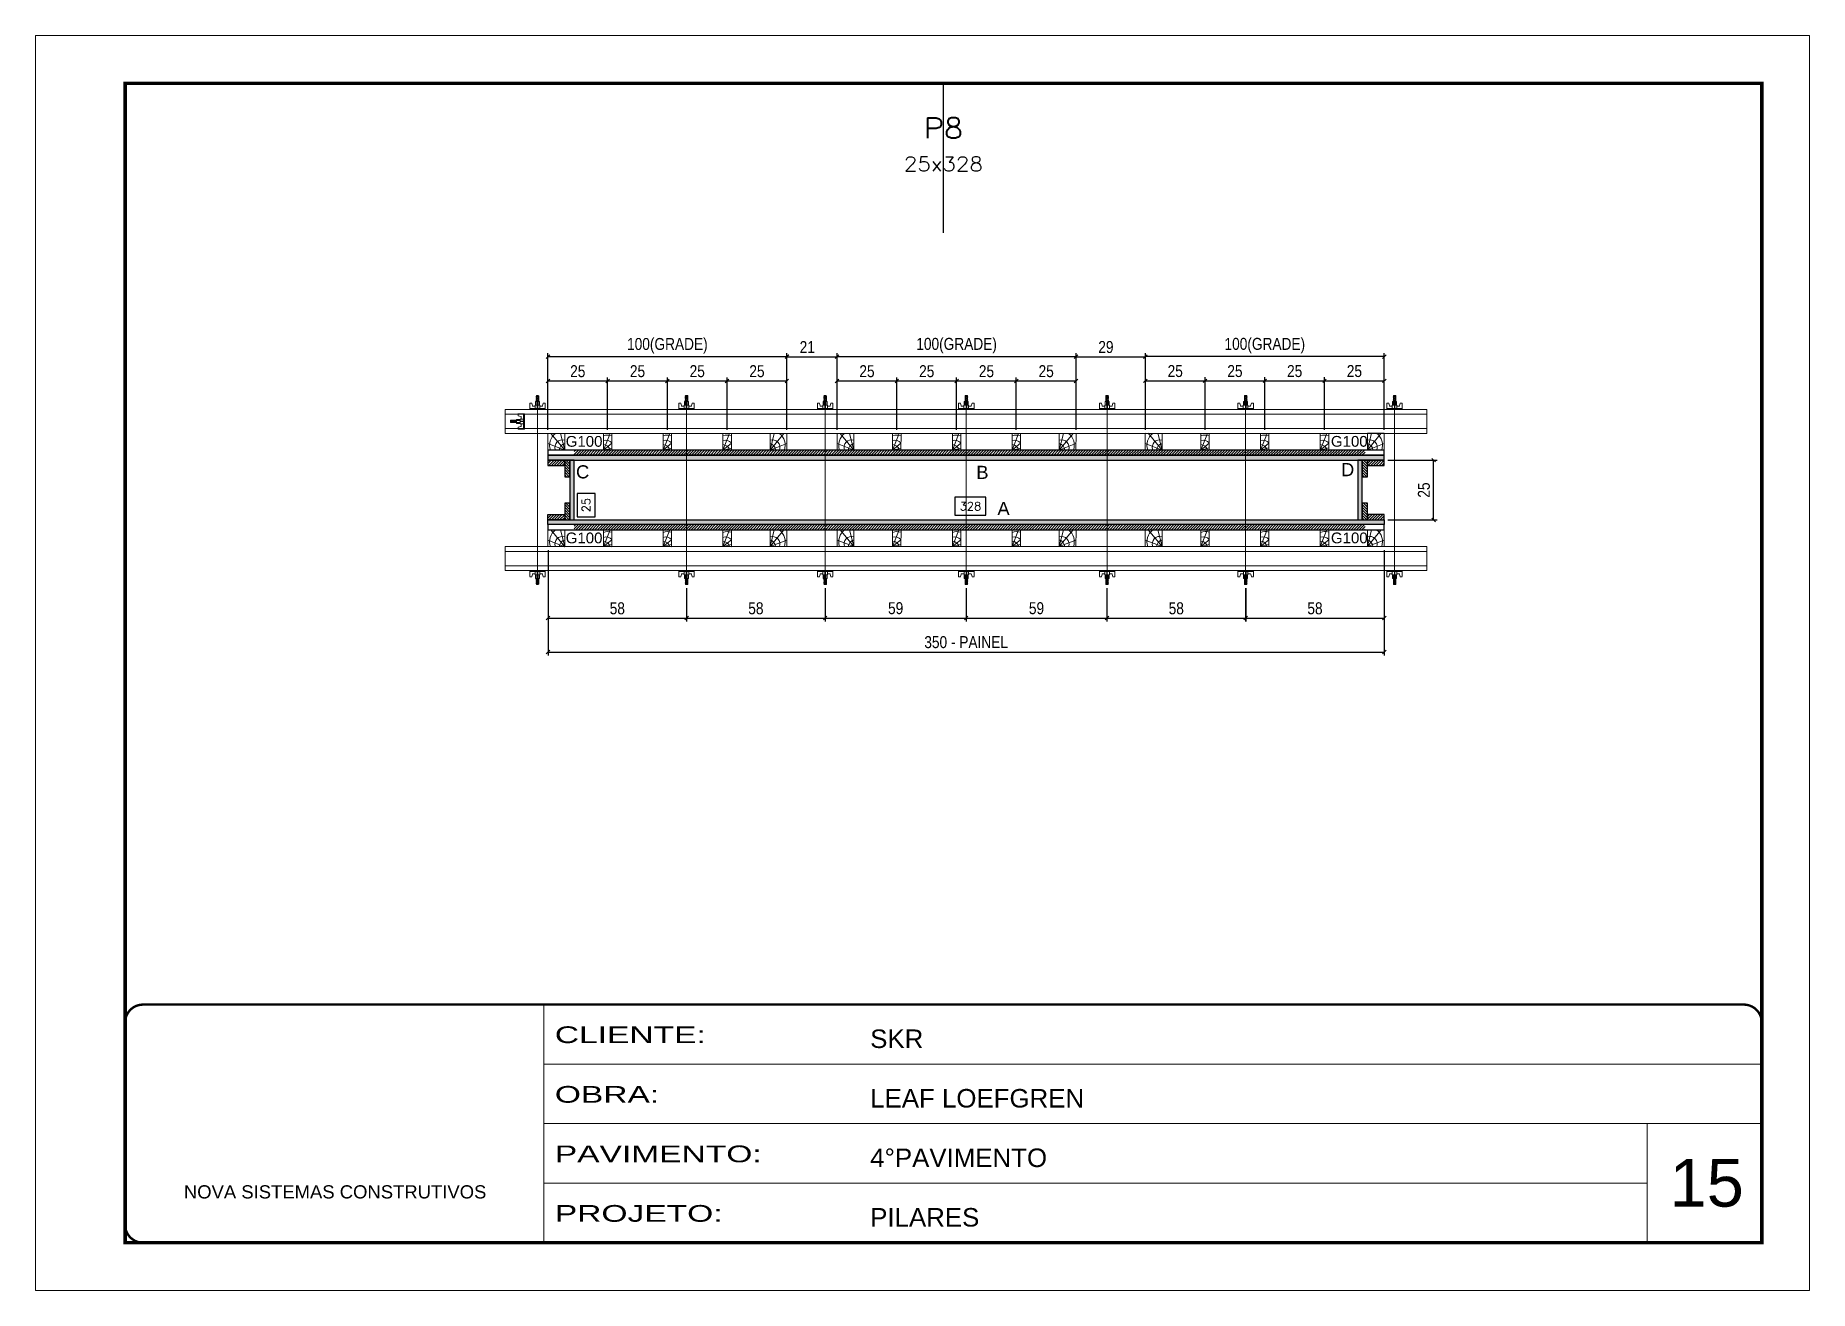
# Model space of a CAD drawing. Extents: x 14400 to 27878, y -21631 to 6985.
# Drawn here: x 17597 to 19082, y 2489 to 3539 of the extents above; entities that cross this region are included whole.
import ezdxf
from ezdxf.enums import TextEntityAlignment as Align

# ---------------------------------------------------------------- set-up
doc = ezdxf.new("R2010")
doc.units = 0
for name, pattern in [('CONTINUO', [0]), ('DASHED', [0.75, 0.5, -0.25]), ('HIDDEN', [0.375, 0.25, -0.125])]:
    doc.linetypes.add(name, pattern=pattern)
for name, color, linetype, lineweight in [('CARIMBO', 255, 'Continuous', 9), ('Folhas', 255, 'Continuous', 9), ('Hachura', 251, 'Continuous', 9), ('Madeira', 126, 'Continuous', 18), ('Perfil Metálico', 224, 'Continuous', 18), ('SARRAFO DE PRESSAO', 251, 'DASHED', 9), ('Texto Seção', 7, 'Continuous', 15)]:
    doc.layers.add(name, color=color, linetype=linetype, lineweight=lineweight)
for name, color, linetype in [('CHAPA', 1, 'Continuous'), ('COTA', 241, 'Continuous'), ('SARRAFO', 251, 'Continuous'), ('Texto de Titulo', 7, 'Continuous'), ('Texto Qtd Sarr', 242, 'Continuous'), ('TEXTO_GERAL', 7, 'Continuous')]:
    doc.layers.add(name, color=color, linetype=linetype)
doc.styles.add('ARIAL', font='arial.ttf')
doc.styles.add('COTA TECNICA 2X', font='techl___.ttf', dxfattribs={"height": 10})
doc.styles.add('ROMANS', font='romans.shx')
doc.styles.add('SANSSERIF', font='sas_____.pfb')
doc.styles.add('Tecnologia', font='')
doc.styles.get('Tecnologia').set_extended_font_data('Forgotten Futurist')
doc.dimstyles.new('SECAO PILAR', dxfattribs={"dimtxt": 10, "dimasz": 3, "dimexe": 3, "dimexo": 3, "dimgap": 3, "dimtad": 1, "dimdec": 1, "dimlfac": 0.5, "dimzin": 12, "dimdsep": 46, "dimtxsty": 'COTA TECNICA 2X', "dimblk1": 'OBLIQUE', "dimblk2": 'OBLIQUE', "dimsah": 1, "dimcen": 0.9, "dimclrd": 256, "dimclre": 256, "dimclrt": 256, "dimadec": 1, "dimazin": 3, "dimtfac": 1, "dimtdec": 1, "dimtmove": 0, "dimatfit": 3, "dimfxl": 1, "dimtolj": 1, "dimtzin": 12, "dimarcsym": 0})
doc.dimstyles.new('SECÇÃO 2', dxfattribs={"dimtxt": 7, "dimasz": 6, "dimexe": 0.18, "dimexo": 2, "dimgap": -4, "dimtad": 3, "dimdec": 1, "dimlfac": 0.5, "dimzin": 12, "dimdsep": 46, "dimtxsty": 'ROMANS', "dimblk": 'ARCHTICK', "dimcen": 0.09, "dimse1": 1, "dimse2": 1, "dimsd1": 1, "dimsd2": 1, "dimclrd": 180, "dimclre": 5, "dimclrt": 1, "dimadec": 0, "dimazin": 3, "dimtfac": 1, "dimtdec": 1, "dimtofl": 0, "dimtmove": 0, "dimatfit": 3, "dimldrblk": 'ARCHTICK', "dimfxl": 1, "dimtolj": 1, "dimtzin": 0, "dimarcsym": 0})

msp = doc.modelspace()

# ---------------------------------------------------------------- texts
at = {"layer": 'CARIMBO', "style": 'ARIAL'}
msp.add_text('15', height=40, dxfattribs=at).set_placement((18964.83, 2559.15))
at = {"layer": 'TEXTO_GERAL', "color": 0, "linetype": 'Continuous', "style": 'SANSSERIF'}
for p in [(18040.81, 3199.43), (18681.35, 3199.45), (18040.81, 3118.64), (18681.35, 3118.66)]:
    msp.add_text('G100', height=9, dxfattribs=at).set_placement(p, align=Align.MIDDLE_LEFT)
at = {"layer": 'TEXTO_GERAL', "style": 'ARIAL'}
for s, p in [('C', (18054.98, 3173.94)), ('B', (18389.62, 3173.5)), ('D', (18695.33, 3175.79)), ('A', (18407.31, 3143.27))]:
    msp.add_text(s, height=11, dxfattribs=at).set_placement(p, align=Align.MIDDLE_CENTER)

# ---------------------------------------------------------------- blocks, each defined once
blk = doc.blocks.new('9999999999')
at = {"color": 30, "linetype": 'CONTINUO'}
for p, q in [((98564.6, 34230.2), (98564.6, 34429.4)), ((98564.6, 34379.6), (99584, 34379.6)), ((98564.6, 34329.8), (99488, 34329.8)), ((99584, 34329.8), (99488, 34329.8)), ((99488, 34329.8), (99488, 34230.2)), ((98564.6, 34280), (99488, 34280))]:
    blk.add_line(p, q, dxfattribs=at)
at = {"color": 30, "linetype": 'CONTINUO', "const_width": 2}
blk.add_lwpolyline([(99584, 34230.2), (99584, 34414.4, 0.414214), (99569, 34429.4), (98229, 34429.4, 0.414214), (98214, 34414.4), (98214, 34245.2, 0.414214), (98229, 34230.2), (99584, 34230.2)], format="xyb", dxfattribs=at)
at = {"layer": 'Folhas'}
blk.add_lwpolyline([(98139, 34190.2), (99624, 34190.2), (99624, 35240.2), (98139, 35240.2)], close=True, dxfattribs=at)
at = {"layer": 'Folhas', "color": 30, "const_width": 3}
blk.add_lwpolyline([(98214, 34230.2), (99584, 34230.2), (99584, 35200.2), (98214, 35200.2)], close=True, dxfattribs=at)
at = {"color": 7, "linetype": 'Continuous', "ltscale": 5, "style": 'ARIAL'}
for s, height, p in [('SKR', 15.48, (98837.7, 34393.1)), ('LEAF LOEFGREN', 15.483, (98837.7, 34343.3)), ('4°PAVIMENTO', 15.483, (98837.7, 34293.5)), ('NOVA SISTEMAS CONSTRUTIVOS', 11.059, (98263.2, 34267.2)), ('PILARES', 15.48, (98837.7, 34243.7))]:
    blk.add_text(s, height=height, dxfattribs=at).set_placement(p)
at = {"layer": 'Folhas', "color": 7, "style": 'Tecnologia', "width": 1.5}
for s, p in [('CLIENTE:', (98573.7, 34397.2)), ('OBRA:', (98573.7, 34347.3)), ('PAVIMENTO:', (98573.7, 34297.5)), ('PROJETO:', (98573.7, 34247.7))]:
    blk.add_text(s, height=14, dxfattribs=at).set_placement(p)
blk = doc.blocks.new('titulo1')
at = {"layer": 'Defpoints', "color": 252, "linetype": 'HIDDEN', "ltscale": 2}
blk.add_line((0, 0), (0, 125), dxfattribs=at)
at = {"layer": 'Defpoints', "style": 'ROMANS', "oblique": 15}
blk.add_attdef('FOLHA', text='', height=10, dxfattribs=at).set_placement((0, 15.6), align=Align.MIDDLE_CENTER)
at = {"layer": 'Texto Qtd Sarr', "color": 3, "style": 'ROMANS', "oblique": 15}
for tag, height, p in [('TITULO', 17, (0, 71.4)), ('SEÇÃO', 12, (0, 41.5))]:
    blk.add_attdef(tag, text='', height=height, dxfattribs=at).set_placement(p, align=Align.MIDDLE_CENTER)
blk = doc.blocks.new('*D4417')
at = {"layer": 'COTA', "color": 180, "lineweight": -2, "transparency": 16777216}
for p, q in [((18065.4, 3155.7), (18050.4, 3155.7)), ((18050.4, 3155.7), (18050.4, 3136.4)), ((18065.4, 3136.4), (18065.4, 3155.7)), ((18050.4, 3136.4), (18065.4, 3136.4))]:
    blk.add_line(p, q, dxfattribs=at)
at = {"layer": 'Defpoints', "color": 0, "transparency": 16777216}
for p in [(18065.3, 3183.7), (18065.3, 3133.7), (18069.4, 3133.7)]:
    blk.add_point(p, dxfattribs=at)
at = {"layer": 'COTA', "color": 1, "transparency": 16777216, "insert": (18057.9, 3146.1), "char_height": 7, "attachment_point": 5, "rotation": 90, "style": 'ROMANS'}
blk.add_mtext('\\A1;25', dxfattribs=at)
blk = doc.blocks.new('_ArchTick')
at = {"color": 0, "linetype": 'ByBlock', "const_width": 0.15}
blk.add_lwpolyline([(-0.5, -0.5), (0.5, 0.5)], dxfattribs=at)
blk = doc.blocks.new('*D4418')
at = {"layer": 'COTA', "color": 180, "lineweight": -2, "transparency": 16777216}
for p, q in [((18392.6, 3152.7), (18366.6, 3152.7)), ((18366.6, 3152.7), (18366.6, 3137.7)), ((18392.6, 3137.7), (18392.6, 3152.7)), ((18366.6, 3137.7), (18392.6, 3137.7))]:
    blk.add_line(p, q, dxfattribs=at)
at = {"layer": 'Defpoints', "color": 0, "transparency": 16777216}
for p in [(18048, 3133.7), (18704, 3133.7), (18704, 3133.7)]:
    blk.add_point(p, dxfattribs=at)
at = {"layer": 'COTA', "color": 1, "transparency": 16777216, "insert": (18379.6, 3145.2), "char_height": 7, "attachment_point": 5, "style": 'ROMANS'}
blk.add_mtext('\\A1;328', dxfattribs=at)
blk = doc.blocks.new('_Oblique')
at = {"color": 0, "linetype": 'ByBlock', "lineweight": -2}
blk.add_line((-0.5, -0.5), (0.5, 0.5), dxfattribs=at)
blk = doc.blocks.new('*D4419')
at = {"layer": 'COTA', "lineweight": -2, "transparency": 16777216}
for p, q in [((18026, 3108.4), (18026, 3020.2)), ((18726, 3108.4), (18726, 3020.2)), ((18026, 3023.2), (18726, 3023.2))]:
    blk.add_line(p, q, dxfattribs=at)
at = {"layer": 'Defpoints', "color": 0, "transparency": 16777216}
for p in [(18026, 3111.4), (18726, 3111.4), (18726, 3023.2)]:
    blk.add_point(p, dxfattribs=at)
at = {"layer": 'COTA', "lineweight": -2, "transparency": 16777216, "xscale": 3, "yscale": 3, "zscale": 3, "rotation": 180}
blk.add_blockref('_Oblique', (18026, 3023.2), dxfattribs=at)
at = {"layer": 'COTA', "lineweight": -2, "transparency": 16777216, "xscale": 3, "yscale": 3, "zscale": 3}
blk.add_blockref('_Oblique', (18726, 3023.2), dxfattribs=at)
at = {"layer": 'COTA', "transparency": 16777216, "insert": (18376, 3031.4), "char_height": 10, "attachment_point": 5, "style": 'COTA TECNICA 2X'}
blk.add_mtext('\\A1;350 - PAINEL', dxfattribs=at)
blk = doc.blocks.new('*D4420')
at = {"layer": 'COTA', "lineweight": -2, "transparency": 16777216}
for p, q in [((18026, 3108.3), (18026, 3048.6)), ((18142, 3076.6), (18142, 3048.6)), ((18026, 3051.6), (18142, 3051.6))]:
    blk.add_line(p, q, dxfattribs=at)
at = {"layer": 'Defpoints', "color": 0, "transparency": 16777216}
for p in [(18026, 3111.3), (18142, 3079.6), (18142, 3051.6)]:
    blk.add_point(p, dxfattribs=at)
at = {"layer": 'COTA', "lineweight": -2, "transparency": 16777216, "xscale": 3, "yscale": 3, "zscale": 3, "rotation": 180}
blk.add_blockref('_Oblique', (18026, 3051.6), dxfattribs=at)
at = {"layer": 'COTA', "lineweight": -2, "transparency": 16777216, "xscale": 3, "yscale": 3, "zscale": 3}
blk.add_blockref('_Oblique', (18142, 3051.6), dxfattribs=at)
at = {"layer": 'COTA', "transparency": 16777216, "insert": (18084, 3059.7), "char_height": 10, "attachment_point": 5, "style": 'COTA TECNICA 2X'}
blk.add_mtext('\\A1;58', dxfattribs=at)
blk = doc.blocks.new('*D4421')
at = {"layer": 'COTA', "lineweight": -2, "transparency": 16777216}
for p, q in [((18726, 3108.3), (18726, 3048.6)), ((18610, 3076.6), (18610, 3048.6)), ((18610, 3051.6), (18726, 3051.6))]:
    blk.add_line(p, q, dxfattribs=at)
at = {"layer": 'Defpoints', "color": 0, "transparency": 16777216}
for p in [(18726, 3111.3), (18610, 3079.6), (18726, 3051.6)]:
    blk.add_point(p, dxfattribs=at)
at = {"layer": 'COTA', "lineweight": -2, "transparency": 16777216, "xscale": 3, "yscale": 3, "zscale": 3, "rotation": 180}
blk.add_blockref('_Oblique', (18610, 3051.6), dxfattribs=at)
at = {"layer": 'COTA', "lineweight": -2, "transparency": 16777216, "xscale": 3, "yscale": 3, "zscale": 3}
blk.add_blockref('_Oblique', (18726, 3051.6), dxfattribs=at)
at = {"layer": 'COTA', "transparency": 16777216, "insert": (18668, 3059.7), "char_height": 10, "attachment_point": 5, "style": 'COTA TECNICA 2X'}
blk.add_mtext('\\A1;58', dxfattribs=at)
blk = doc.blocks.new('C')
at = {"layer": 'Hachura', "color": 0}
for p, q in [((0, 3.22), (0, -3.22)), ((0.45, 3.22), (0, 3.22)), ((0.46, 3.16), (0, 3.16)), ((0.46, 3.05), (0, 3.05)), ((0.46, 2.88), (0, 2.88)), ((0, 2.75), (0, -1.16)), ((0.46, 2.65), (0, 2.65)), ((0.46, 2.23), (0, 2.23)), ((0.46, 1.51), (0, 1.51)), ((0.39, 0.49), (0.17, 0.49)), ((0.45, -3.23), (0.45, 3.22)), ((0.45, 3.22), (2.58, 3.22)), ((1.74, 0.97), (0.45, 0.97)), ((1.45, 0.1), (0.45, 0.1)), ((1.35, 1.94), (1.35, 0.96)), ((2.58, 2.39), (1.47, 2.09)), ((1.74, -0.97), (1.74, 0.97)), ((1.74, 0.97), (1.74, 0.84)), ((1.74, 0.97), (1.74, 0.84)), ((1.74, 0.84), (3.35, 0.84)), ((3.35, 0.45), (1.74, 0.45)), ((2.58, 3.22), (2.58, 2.39)), ((3.32, 0.84), (3.32, -0.84)), ((3.35, 0.84), (3.35, -0.84)), ((3.68, 0.45), (3.35, 0.45)), ((3.84, -0.52), (3.35, 0.45)), ((3.35, 0.06), (3.67, -0.57)), ((3.68, 0.45), (4.16, -0.52)), ((3.72, 0.5), (4.25, -0.57)), ((4.37, -0.55), (3.83, 0.53)), ((4.15, 0.45), (3.93, 0.45)), ((4.42, -0.52), (3.93, 0.45)), ((4.15, 0.45), (4.26, 0.45)), ((4.26, 0.45), (4.74, -0.52)), ((4.3, 0.5), (4.83, -0.57)), ((4.95, -0.55), (4.41, 0.53)), ((4.51, 0.45), (4.84, 0.45)), ((5, -0.52), (4.51, 0.45)), ((4.84, 0.45), (5.32, -0.52)), ((4.88, 0.5), (5.41, -0.57)), ((5.53, -0.55), (4.99, 0.53)), ((5.58, -0.52), (5.09, 0.45)), ((5.42, 0.45), (5.09, 0.45)), ((5.58, -0.52), (5.09, 0.45)), ((5.42, 0.45), (5.74, -0.19)), ((5.46, 0.5), (5.74, -0.07)), ((5.74, 0.19), (5.57, 0.53)), ((5.74, 0.32), (5.68, 0.45)), ((5.68, 0.45), (5.74, 0.45)), ((5.74, 0.45), (5.9, 0.29)), ((5.74, 0.45), (5.74, -0.52)), ((5.9, -0.36), (5.9, 0.29)), ((0.45, 0), (0, 0)), ((0.46, -1.52), (0, -1.52)), ((0.46, -2.23), (0, -2.23)), ((0.46, -2.65), (0, -2.65)), ((0.46, -2.88), (0, -2.88)), ((0.46, -3.05), (0, -3.05)), ((0.46, -3.16), (0, -3.16)), ((0, -3.22), (2.57, -3.22)), ((0.08, -0.48), (0.29, -0.48)), ((0.29, -0.48), (0.4, -0.48)), ((0.45, 0), (0.45, -0.97)), ((0.45, -0.16), (1.45, -0.16)), ((0.45, -0.65), (0.45, -0.32)), ((0.45, -3.23), (0.45, -0.65)), ((0.45, -0.97), (1.74, -0.97)), ((1.35, -1.94), (1.35, -0.97)), ((2.58, -2.39), (1.47, -2.1)), ((3.35, -0.32), (1.74, -0.32)), ((3.35, -0.84), (1.74, -0.84)), ((2.58, -3.23), (2.58, -2.39)), ((3.35, -0.07), (3.58, -0.52)), ((3.35, -0.52), (3.58, -0.52)), ((3.84, -0.52), (4.16, -0.52)), ((4.42, -0.52), (4.74, -0.52)), ((4.63, -0.52), (4.74, -0.52)), ((5, -0.52), (5.32, -0.52)), ((5.58, -0.52), (5.74, -0.52)), ((5.74, -0.52), (5.9, -0.36)), ((5.74, -0.52), (5.74, -0.52))]:
    blk.add_line(p, q, dxfattribs=at)
for centre, radius, start, end in [((1.52, 1.94), 0.161, 104.74356, 180), ((1.44, -0.03), 0.129, 272.69497, 87.30503), ((3.81, 0.39), 0.143, 25.56881, 154.43119), ((4.39, 0.39), 0.143, 25.56881, 154.43119), ((4.97, 0.39), 0.143, 25.56881, 154.43119), ((5.55, 0.39), 0.143, 25.56881, 154.43119), ((0.17, -0.37), 0.174, 221.74404, 317.85924), ((1.52, -1.94), 0.161, 180, 255.25644), ((3.71, -0.4), 0.174, 222.14076, 318.25596), ((4.29, -0.4), 0.174, 222.14076, 318.25596), ((4.87, -0.4), 0.174, 222.14076, 318.25596), ((5.45, -0.4), 0.174, 222.14076, 318.25596), ((5.61, -0.4), 0.174, 317.85924, 318.25596)]:
    blk.add_arc(centre, radius, start, end, dxfattribs=at)
blk = doc.blocks.new('*D4422')
at = {"layer": 'COTA', "lineweight": -2, "transparency": 16777216}
for p, q in [((18729, 3183.7), (18770.3, 3183.7)), ((18767.3, 3133.7), (18767.3, 3183.7)), ((18729, 3133.7), (18770.3, 3133.7))]:
    blk.add_line(p, q, dxfattribs=at)
at = {"layer": 'Defpoints', "color": 0, "transparency": 16777216}
for p in [(18726, 3183.7), (18767.3, 3183.7), (18726, 3133.7)]:
    blk.add_point(p, dxfattribs=at)
at = {"layer": 'COTA', "lineweight": -2, "transparency": 16777216, "xscale": 3, "yscale": 3, "zscale": 3}
for p, rotation in [((18767.3, 3183.7), 90), ((18767.3, 3133.7), 270)]:
    blk.add_blockref('_Oblique', p, dxfattribs=dict(at, rotation=rotation))
at = {"layer": 'COTA', "transparency": 16777216, "insert": (18759.2, 3158.7), "char_height": 10, "attachment_point": 5, "rotation": 90, "style": 'COTA TECNICA 2X'}
blk.add_mtext('\\A1;25', dxfattribs=at)
blk = doc.blocks.new('*D4423')
at = {"layer": 'COTA', "lineweight": -2, "transparency": 16777216}
for p, q in [((18142, 3076.6), (18142, 3048.6)), ((18258, 3076.6), (18258, 3048.6)), ((18142, 3051.6), (18258, 3051.6))]:
    blk.add_line(p, q, dxfattribs=at)
at = {"layer": 'Defpoints', "color": 0, "transparency": 16777216}
for p in [(18142, 3079.6), (18258, 3079.6), (18258, 3051.6)]:
    blk.add_point(p, dxfattribs=at)
at = {"layer": 'COTA', "lineweight": -2, "transparency": 16777216, "xscale": 3, "yscale": 3, "zscale": 3, "rotation": 180}
blk.add_blockref('_Oblique', (18142, 3051.6), dxfattribs=at)
at = {"layer": 'COTA', "lineweight": -2, "transparency": 16777216, "xscale": 3, "yscale": 3, "zscale": 3}
blk.add_blockref('_Oblique', (18258, 3051.6), dxfattribs=at)
at = {"layer": 'COTA', "transparency": 16777216, "insert": (18200, 3059.7), "char_height": 10, "attachment_point": 5, "style": 'COTA TECNICA 2X'}
blk.add_mtext('\\A1;58', dxfattribs=at)
blk = doc.blocks.new('PONTALETE')
at = {"layer": 'Madeira'}
for q in [(2.71, 7), (7, 5.76), (7, 1.74)]:
    blk.add_line((0, 0), q, dxfattribs=at)
blk.add_lwpolyline([(0, 0), (7, 0), (7, 7), (0, 7)], close=True, dxfattribs=at)
for centre, radius, start, end in [((2.04, 0.06), 6.23, 37.28179, 109.09128), ((1.09, 0.9), 3.19, 343.60304, 109.98471), ((-0.21, -0.78), 3.09, 14.63219, 86.0383)]:
    blk.add_arc(centre, radius, start, end, dxfattribs=at)
blk = doc.blocks.new('MEIO PONTALETE')
at = {"layer": 'Madeira'}
for q in [(2.71, 7), (3.5, 2.88), (3.5, 0.87)]:
    blk.add_line((0, 0), q, dxfattribs=at)
blk.add_lwpolyline([(0, 0), (3.5, 0), (3.5, 7), (0, 7)], close=True, dxfattribs=at)
for centre, radius, start, end in [((2.04, 0.06), 6.23, 76.44987, 109.09128), ((1.09, 0.9), 3.19, 40.90626, 109.98471), ((-0.21, -0.78), 3.09, 14.63219, 86.0383)]:
    blk.add_arc(centre, radius, start, end, dxfattribs=at)
blk = doc.blocks.new('*D4424')
at = {"layer": 'COTA', "lineweight": -2, "transparency": 16777216}
for p, q in [((18025.9, 3209.1), (18025.9, 3253)), ((18075.9, 3209.1), (18075.9, 3253)), ((18025.9, 3250), (18075.9, 3250))]:
    blk.add_line(p, q, dxfattribs=at)
at = {"layer": 'Defpoints', "color": 0, "transparency": 16777216}
for p in [(18075.9, 3250), (18025.9, 3206.1), (18075.9, 3206.1)]:
    blk.add_point(p, dxfattribs=at)
at = {"layer": 'COTA', "lineweight": -2, "transparency": 16777216, "xscale": 3, "yscale": 3, "zscale": 3, "rotation": 180}
blk.add_blockref('_Oblique', (18025.9, 3250), dxfattribs=at)
at = {"layer": 'COTA', "lineweight": -2, "transparency": 16777216, "xscale": 3, "yscale": 3, "zscale": 3}
blk.add_blockref('_Oblique', (18075.9, 3250), dxfattribs=at)
at = {"layer": 'COTA', "transparency": 16777216, "insert": (18050.9, 3258.1), "char_height": 10, "attachment_point": 5, "style": 'COTA TECNICA 2X'}
blk.add_mtext('\\A1;25', dxfattribs=at)
blk = doc.blocks.new('*D4425')
at = {"layer": 'COTA', "lineweight": -2, "transparency": 16777216}
for p, q in [((18025.9, 3209.1), (18025.9, 3273.2)), ((18225.9, 3270.2), (18025.9, 3270.2)), ((18225.9, 3209.1), (18225.9, 3273.2))]:
    blk.add_line(p, q, dxfattribs=at)
at = {"layer": 'Defpoints', "color": 0, "transparency": 16777216}
for p in [(18025.9, 3270.2), (18025.9, 3206.1), (18225.9, 3206.1)]:
    blk.add_point(p, dxfattribs=at)
at = {"layer": 'COTA', "lineweight": -2, "transparency": 16777216, "xscale": 3, "yscale": 3, "zscale": 3, "rotation": 180}
blk.add_blockref('_Oblique', (18025.9, 3270.2), dxfattribs=at)
at = {"layer": 'COTA', "lineweight": -2, "transparency": 16777216, "xscale": 3, "yscale": 3, "zscale": 3}
blk.add_blockref('_Oblique', (18225.9, 3270.2), dxfattribs=at)
at = {"layer": 'COTA', "transparency": 16777216, "insert": (18125.9, 3279.4), "char_height": 10, "attachment_point": 5, "style": 'COTA TECNICA 2X'}
blk.add_mtext('\\A1;100(GRADE)', dxfattribs=at)
blk = doc.blocks.new('*D4426')
at = {"layer": 'COTA', "lineweight": -2, "transparency": 16777216}
for p, q in [((18075.9, 3209.1), (18075.9, 3253)), ((18125.9, 3209.1), (18125.9, 3253)), ((18075.9, 3250), (18125.9, 3250))]:
    blk.add_line(p, q, dxfattribs=at)
at = {"layer": 'Defpoints', "color": 0, "transparency": 16777216}
for p in [(18125.9, 3250), (18075.9, 3206.1), (18125.9, 3206.1)]:
    blk.add_point(p, dxfattribs=at)
at = {"layer": 'COTA', "lineweight": -2, "transparency": 16777216, "xscale": 3, "yscale": 3, "zscale": 3, "rotation": 180}
blk.add_blockref('_Oblique', (18075.9, 3250), dxfattribs=at)
at = {"layer": 'COTA', "lineweight": -2, "transparency": 16777216, "xscale": 3, "yscale": 3, "zscale": 3}
blk.add_blockref('_Oblique', (18125.9, 3250), dxfattribs=at)
at = {"layer": 'COTA', "transparency": 16777216, "insert": (18100.9, 3258.1), "char_height": 10, "attachment_point": 5, "style": 'COTA TECNICA 2X'}
blk.add_mtext('\\A1;25', dxfattribs=at)
blk = doc.blocks.new('*D4427')
at = {"layer": 'COTA', "lineweight": -2, "transparency": 16777216}
for p, q in [((18125.9, 3209.1), (18125.9, 3253)), ((18175.9, 3209.1), (18175.9, 3253)), ((18125.9, 3250), (18175.9, 3250))]:
    blk.add_line(p, q, dxfattribs=at)
at = {"layer": 'Defpoints', "color": 0, "transparency": 16777216}
for p in [(18175.9, 3250), (18125.9, 3206.1), (18175.9, 3206.1)]:
    blk.add_point(p, dxfattribs=at)
at = {"layer": 'COTA', "lineweight": -2, "transparency": 16777216, "xscale": 3, "yscale": 3, "zscale": 3, "rotation": 180}
blk.add_blockref('_Oblique', (18125.9, 3250), dxfattribs=at)
at = {"layer": 'COTA', "lineweight": -2, "transparency": 16777216, "xscale": 3, "yscale": 3, "zscale": 3}
blk.add_blockref('_Oblique', (18175.9, 3250), dxfattribs=at)
at = {"layer": 'COTA', "transparency": 16777216, "insert": (18150.9, 3258.1), "char_height": 10, "attachment_point": 5, "style": 'COTA TECNICA 2X'}
blk.add_mtext('\\A1;25', dxfattribs=at)
blk = doc.blocks.new('*D4428')
at = {"layer": 'COTA', "lineweight": -2, "transparency": 16777216}
for p, q in [((18175.9, 3209.1), (18175.9, 3253)), ((18225.9, 3209.1), (18225.9, 3253)), ((18175.9, 3250), (18225.9, 3250))]:
    blk.add_line(p, q, dxfattribs=at)
at = {"layer": 'Defpoints', "color": 0, "transparency": 16777216}
for p in [(18225.9, 3250), (18175.9, 3206.1), (18225.9, 3206.1)]:
    blk.add_point(p, dxfattribs=at)
at = {"layer": 'COTA', "lineweight": -2, "transparency": 16777216, "xscale": 3, "yscale": 3, "zscale": 3, "rotation": 180}
blk.add_blockref('_Oblique', (18175.9, 3250), dxfattribs=at)
at = {"layer": 'COTA', "lineweight": -2, "transparency": 16777216, "xscale": 3, "yscale": 3, "zscale": 3}
blk.add_blockref('_Oblique', (18225.9, 3250), dxfattribs=at)
at = {"layer": 'COTA', "transparency": 16777216, "insert": (18200.9, 3258.1), "char_height": 10, "attachment_point": 5, "style": 'COTA TECNICA 2X'}
blk.add_mtext('\\A1;25', dxfattribs=at)
blk = doc.blocks.new('*D4429')
at = {"layer": 'COTA', "lineweight": -2, "transparency": 16777216}
for p, q in [((18226, 3209.1), (18226, 3273.2)), ((18226, 3270.2), (18268, 3270.2)), ((18268, 3209.1), (18268, 3273.2))]:
    blk.add_line(p, q, dxfattribs=at)
at = {"layer": 'Defpoints', "color": 0, "transparency": 16777216}
for p in [(18268, 3270.2), (18226, 3206.1), (18268, 3206.1)]:
    blk.add_point(p, dxfattribs=at)
at = {"layer": 'COTA', "lineweight": -2, "transparency": 16777216, "xscale": 3, "yscale": 3, "zscale": 3, "rotation": 180}
blk.add_blockref('_Oblique', (18226, 3270.2), dxfattribs=at)
at = {"layer": 'COTA', "lineweight": -2, "transparency": 16777216, "xscale": 3, "yscale": 3, "zscale": 3}
blk.add_blockref('_Oblique', (18268, 3270.2), dxfattribs=at)
at = {"layer": 'COTA', "transparency": 16777216, "insert": (18243, 3278.3), "char_height": 10, "attachment_point": 5, "style": 'COTA TECNICA 2X'}
blk.add_mtext('\\A1;21', dxfattribs=at)
blk = doc.blocks.new('*D4430')
at = {"layer": 'COTA', "lineweight": -2, "transparency": 16777216}
for p, q in [((18268, 3209.1), (18268, 3253)), ((18318, 3209.1), (18318, 3253)), ((18268, 3250), (18318, 3250))]:
    blk.add_line(p, q, dxfattribs=at)
at = {"layer": 'Defpoints', "color": 0, "transparency": 16777216}
for p in [(18318, 3250), (18268, 3206.1), (18318, 3206.1)]:
    blk.add_point(p, dxfattribs=at)
at = {"layer": 'COTA', "lineweight": -2, "transparency": 16777216, "xscale": 3, "yscale": 3, "zscale": 3, "rotation": 180}
blk.add_blockref('_Oblique', (18268, 3250), dxfattribs=at)
at = {"layer": 'COTA', "lineweight": -2, "transparency": 16777216, "xscale": 3, "yscale": 3, "zscale": 3}
blk.add_blockref('_Oblique', (18318, 3250), dxfattribs=at)
at = {"layer": 'COTA', "transparency": 16777216, "insert": (18293, 3258.1), "char_height": 10, "attachment_point": 5, "style": 'COTA TECNICA 2X'}
blk.add_mtext('\\A1;25', dxfattribs=at)
blk = doc.blocks.new('*D4431')
at = {"layer": 'COTA', "lineweight": -2, "transparency": 16777216}
for p, q in [((18268, 3209.1), (18268, 3273.2)), ((18468, 3270.2), (18268, 3270.2)), ((18468, 3209.1), (18468, 3273.2))]:
    blk.add_line(p, q, dxfattribs=at)
at = {"layer": 'Defpoints', "color": 0, "transparency": 16777216}
for p in [(18268, 3270.2), (18268, 3206.1), (18468, 3206.1)]:
    blk.add_point(p, dxfattribs=at)
at = {"layer": 'COTA', "lineweight": -2, "transparency": 16777216, "xscale": 3, "yscale": 3, "zscale": 3, "rotation": 180}
blk.add_blockref('_Oblique', (18268, 3270.2), dxfattribs=at)
at = {"layer": 'COTA', "lineweight": -2, "transparency": 16777216, "xscale": 3, "yscale": 3, "zscale": 3}
blk.add_blockref('_Oblique', (18468, 3270.2), dxfattribs=at)
at = {"layer": 'COTA', "transparency": 16777216, "insert": (18368, 3279.5), "char_height": 10, "attachment_point": 5, "style": 'COTA TECNICA 2X'}
blk.add_mtext('\\A1;100(GRADE)', dxfattribs=at)
blk = doc.blocks.new('*D4432')
at = {"layer": 'COTA', "lineweight": -2, "transparency": 16777216}
for p, q in [((18318, 3209.1), (18318, 3253)), ((18368, 3209.1), (18368, 3253)), ((18318, 3250), (18368, 3250))]:
    blk.add_line(p, q, dxfattribs=at)
at = {"layer": 'Defpoints', "color": 0, "transparency": 16777216}
for p in [(18368, 3250), (18318, 3206.1), (18368, 3206.1)]:
    blk.add_point(p, dxfattribs=at)
at = {"layer": 'COTA', "lineweight": -2, "transparency": 16777216, "xscale": 3, "yscale": 3, "zscale": 3, "rotation": 180}
blk.add_blockref('_Oblique', (18318, 3250), dxfattribs=at)
at = {"layer": 'COTA', "lineweight": -2, "transparency": 16777216, "xscale": 3, "yscale": 3, "zscale": 3}
blk.add_blockref('_Oblique', (18368, 3250), dxfattribs=at)
at = {"layer": 'COTA', "transparency": 16777216, "insert": (18343, 3258.1), "char_height": 10, "attachment_point": 5, "style": 'COTA TECNICA 2X'}
blk.add_mtext('\\A1;25', dxfattribs=at)
blk = doc.blocks.new('*D4433')
at = {"layer": 'COTA', "lineweight": -2, "transparency": 16777216}
for p, q in [((18368, 3209.1), (18368, 3253)), ((18418, 3209.1), (18418, 3253)), ((18368, 3250), (18418, 3250))]:
    blk.add_line(p, q, dxfattribs=at)
at = {"layer": 'Defpoints', "color": 0, "transparency": 16777216}
for p in [(18418, 3250), (18368, 3206.1), (18418, 3206.1)]:
    blk.add_point(p, dxfattribs=at)
at = {"layer": 'COTA', "lineweight": -2, "transparency": 16777216, "xscale": 3, "yscale": 3, "zscale": 3, "rotation": 180}
blk.add_blockref('_Oblique', (18368, 3250), dxfattribs=at)
at = {"layer": 'COTA', "lineweight": -2, "transparency": 16777216, "xscale": 3, "yscale": 3, "zscale": 3}
blk.add_blockref('_Oblique', (18418, 3250), dxfattribs=at)
at = {"layer": 'COTA', "transparency": 16777216, "insert": (18393, 3258.1), "char_height": 10, "attachment_point": 5, "style": 'COTA TECNICA 2X'}
blk.add_mtext('\\A1;25', dxfattribs=at)
blk = doc.blocks.new('*D4434')
at = {"layer": 'COTA', "lineweight": -2, "transparency": 16777216}
for p, q in [((18418, 3209.1), (18418, 3253)), ((18468, 3209.1), (18468, 3253)), ((18418, 3250), (18468, 3250))]:
    blk.add_line(p, q, dxfattribs=at)
at = {"layer": 'Defpoints', "color": 0, "transparency": 16777216}
for p in [(18468, 3250), (18418, 3206.1), (18468, 3206.1)]:
    blk.add_point(p, dxfattribs=at)
at = {"layer": 'COTA', "lineweight": -2, "transparency": 16777216, "xscale": 3, "yscale": 3, "zscale": 3, "rotation": 180}
blk.add_blockref('_Oblique', (18418, 3250), dxfattribs=at)
at = {"layer": 'COTA', "lineweight": -2, "transparency": 16777216, "xscale": 3, "yscale": 3, "zscale": 3}
blk.add_blockref('_Oblique', (18468, 3250), dxfattribs=at)
at = {"layer": 'COTA', "transparency": 16777216, "insert": (18443, 3258.1), "char_height": 10, "attachment_point": 5, "style": 'COTA TECNICA 2X'}
blk.add_mtext('\\A1;25', dxfattribs=at)
blk = doc.blocks.new('*D4435')
at = {"layer": 'COTA', "lineweight": -2, "transparency": 16777216}
for p, q in [((18468, 3209.1), (18468, 3273.2)), ((18468, 3270.2), (18526, 3270.2)), ((18526, 3209.1), (18526, 3273.2))]:
    blk.add_line(p, q, dxfattribs=at)
at = {"layer": 'Defpoints', "color": 0, "transparency": 16777216}
for p in [(18526, 3270.2), (18468, 3206.1), (18526, 3206.1)]:
    blk.add_point(p, dxfattribs=at)
at = {"layer": 'COTA', "lineweight": -2, "transparency": 16777216, "xscale": 3, "yscale": 3, "zscale": 3, "rotation": 180}
blk.add_blockref('_Oblique', (18468, 3270.2), dxfattribs=at)
at = {"layer": 'COTA', "lineweight": -2, "transparency": 16777216, "xscale": 3, "yscale": 3, "zscale": 3}
blk.add_blockref('_Oblique', (18526, 3270.2), dxfattribs=at)
at = {"layer": 'COTA', "transparency": 16777216, "insert": (18493, 3278.3), "char_height": 10, "attachment_point": 5, "style": 'COTA TECNICA 2X'}
blk.add_mtext('\\A1;29', dxfattribs=at)
blk = doc.blocks.new('*D4436')
at = {"layer": 'COTA', "lineweight": -2, "transparency": 16777216}
for p, q in [((18526, 3209.1), (18526, 3253.1)), ((18576, 3209.1), (18576, 3253.1)), ((18526, 3250.1), (18576, 3250.1))]:
    blk.add_line(p, q, dxfattribs=at)
at = {"layer": 'Defpoints', "color": 0, "transparency": 16777216}
for p in [(18576, 3250.1), (18526, 3206.1), (18576, 3206.1)]:
    blk.add_point(p, dxfattribs=at)
at = {"layer": 'COTA', "lineweight": -2, "transparency": 16777216, "xscale": 3, "yscale": 3, "zscale": 3, "rotation": 180}
blk.add_blockref('_Oblique', (18526, 3250.1), dxfattribs=at)
at = {"layer": 'COTA', "lineweight": -2, "transparency": 16777216, "xscale": 3, "yscale": 3, "zscale": 3}
blk.add_blockref('_Oblique', (18576, 3250.1), dxfattribs=at)
at = {"layer": 'COTA', "transparency": 16777216, "insert": (18551, 3258.2), "char_height": 10, "attachment_point": 5, "style": 'COTA TECNICA 2X'}
blk.add_mtext('\\A1;25', dxfattribs=at)
blk = doc.blocks.new('*D4437')
at = {"layer": 'COTA', "lineweight": -2, "transparency": 16777216}
for p, q in [((18526, 3209.1), (18526, 3273.3)), ((18726, 3270.3), (18526, 3270.3)), ((18726, 3209.1), (18726, 3273.3))]:
    blk.add_line(p, q, dxfattribs=at)
at = {"layer": 'Defpoints', "color": 0, "transparency": 16777216}
for p in [(18526, 3270.3), (18526, 3206.1), (18726, 3206.1)]:
    blk.add_point(p, dxfattribs=at)
at = {"layer": 'COTA', "lineweight": -2, "transparency": 16777216, "xscale": 3, "yscale": 3, "zscale": 3, "rotation": 180}
blk.add_blockref('_Oblique', (18526, 3270.3), dxfattribs=at)
at = {"layer": 'COTA', "lineweight": -2, "transparency": 16777216, "xscale": 3, "yscale": 3, "zscale": 3}
blk.add_blockref('_Oblique', (18726, 3270.3), dxfattribs=at)
at = {"layer": 'COTA', "transparency": 16777216, "insert": (18626, 3279.5), "char_height": 10, "attachment_point": 5, "style": 'COTA TECNICA 2X'}
blk.add_mtext('\\A1;100(GRADE)', dxfattribs=at)
blk = doc.blocks.new('*D4438')
at = {"layer": 'COTA', "lineweight": -2, "transparency": 16777216}
for p, q in [((18576, 3209.1), (18576, 3253.1)), ((18626, 3209.1), (18626, 3253.1)), ((18576, 3250.1), (18626, 3250.1))]:
    blk.add_line(p, q, dxfattribs=at)
at = {"layer": 'Defpoints', "color": 0, "transparency": 16777216}
for p in [(18626, 3250.1), (18576, 3206.1), (18626, 3206.1)]:
    blk.add_point(p, dxfattribs=at)
at = {"layer": 'COTA', "lineweight": -2, "transparency": 16777216, "xscale": 3, "yscale": 3, "zscale": 3, "rotation": 180}
blk.add_blockref('_Oblique', (18576, 3250.1), dxfattribs=at)
at = {"layer": 'COTA', "lineweight": -2, "transparency": 16777216, "xscale": 3, "yscale": 3, "zscale": 3}
blk.add_blockref('_Oblique', (18626, 3250.1), dxfattribs=at)
at = {"layer": 'COTA', "transparency": 16777216, "insert": (18601, 3258.2), "char_height": 10, "attachment_point": 5, "style": 'COTA TECNICA 2X'}
blk.add_mtext('\\A1;25', dxfattribs=at)
blk = doc.blocks.new('*D4439')
at = {"layer": 'COTA', "lineweight": -2, "transparency": 16777216}
for p, q in [((18626, 3209.1), (18626, 3253.1)), ((18676, 3209.1), (18676, 3253.1)), ((18626, 3250.1), (18676, 3250.1))]:
    blk.add_line(p, q, dxfattribs=at)
at = {"layer": 'Defpoints', "color": 0, "transparency": 16777216}
for p in [(18676, 3250.1), (18626, 3206.1), (18676, 3206.1)]:
    blk.add_point(p, dxfattribs=at)
at = {"layer": 'COTA', "lineweight": -2, "transparency": 16777216, "xscale": 3, "yscale": 3, "zscale": 3, "rotation": 180}
blk.add_blockref('_Oblique', (18626, 3250.1), dxfattribs=at)
at = {"layer": 'COTA', "lineweight": -2, "transparency": 16777216, "xscale": 3, "yscale": 3, "zscale": 3}
blk.add_blockref('_Oblique', (18676, 3250.1), dxfattribs=at)
at = {"layer": 'COTA', "transparency": 16777216, "insert": (18651, 3258.2), "char_height": 10, "attachment_point": 5, "style": 'COTA TECNICA 2X'}
blk.add_mtext('\\A1;25', dxfattribs=at)
blk = doc.blocks.new('*D4440')
at = {"layer": 'COTA', "lineweight": -2, "transparency": 16777216}
for p, q in [((18676, 3209.1), (18676, 3253.1)), ((18726, 3209.1), (18726, 3253.1)), ((18676, 3250.1), (18726, 3250.1))]:
    blk.add_line(p, q, dxfattribs=at)
at = {"layer": 'Defpoints', "color": 0, "transparency": 16777216}
for p in [(18726, 3250.1), (18676, 3206.1), (18726, 3206.1)]:
    blk.add_point(p, dxfattribs=at)
at = {"layer": 'COTA', "lineweight": -2, "transparency": 16777216, "xscale": 3, "yscale": 3, "zscale": 3, "rotation": 180}
blk.add_blockref('_Oblique', (18676, 3250.1), dxfattribs=at)
at = {"layer": 'COTA', "lineweight": -2, "transparency": 16777216, "xscale": 3, "yscale": 3, "zscale": 3}
blk.add_blockref('_Oblique', (18726, 3250.1), dxfattribs=at)
at = {"layer": 'COTA', "transparency": 16777216, "insert": (18701, 3258.2), "char_height": 10, "attachment_point": 5, "style": 'COTA TECNICA 2X'}
blk.add_mtext('\\A1;25', dxfattribs=at)
blk = doc.blocks.new('*D4441')
at = {"layer": 'COTA', "lineweight": -2, "transparency": 16777216}
for p, q in [((18258, 3076.6), (18258, 3048.6)), ((18376, 3076.6), (18376, 3048.6)), ((18258, 3051.6), (18376, 3051.6))]:
    blk.add_line(p, q, dxfattribs=at)
at = {"layer": 'Defpoints', "color": 0, "transparency": 16777216}
for p in [(18258, 3079.6), (18376, 3079.6), (18376, 3051.6)]:
    blk.add_point(p, dxfattribs=at)
at = {"layer": 'COTA', "lineweight": -2, "transparency": 16777216, "xscale": 3, "yscale": 3, "zscale": 3, "rotation": 180}
blk.add_blockref('_Oblique', (18258, 3051.6), dxfattribs=at)
at = {"layer": 'COTA', "lineweight": -2, "transparency": 16777216, "xscale": 3, "yscale": 3, "zscale": 3}
blk.add_blockref('_Oblique', (18376, 3051.6), dxfattribs=at)
at = {"layer": 'COTA', "transparency": 16777216, "insert": (18317, 3059.8), "char_height": 10, "attachment_point": 5, "style": 'COTA TECNICA 2X'}
blk.add_mtext('\\A1;59', dxfattribs=at)
blk = doc.blocks.new('*D4442')
at = {"layer": 'COTA', "lineweight": -2, "transparency": 16777216}
for p, q in [((18493.9, 3076.6), (18493.9, 3048.6)), ((18609.9, 3076.6), (18609.9, 3048.6)), ((18493.9, 3051.6), (18609.9, 3051.6))]:
    blk.add_line(p, q, dxfattribs=at)
at = {"layer": 'Defpoints', "color": 0, "transparency": 16777216}
for p in [(18493.9, 3079.6), (18609.9, 3079.6), (18609.9, 3051.6)]:
    blk.add_point(p, dxfattribs=at)
at = {"layer": 'COTA', "lineweight": -2, "transparency": 16777216, "xscale": 3, "yscale": 3, "zscale": 3, "rotation": 180}
blk.add_blockref('_Oblique', (18493.9, 3051.6), dxfattribs=at)
at = {"layer": 'COTA', "lineweight": -2, "transparency": 16777216, "xscale": 3, "yscale": 3, "zscale": 3}
blk.add_blockref('_Oblique', (18609.9, 3051.6), dxfattribs=at)
at = {"layer": 'COTA', "transparency": 16777216, "insert": (18551.9, 3059.7), "char_height": 10, "attachment_point": 5, "style": 'COTA TECNICA 2X'}
blk.add_mtext('\\A1;58', dxfattribs=at)
blk = doc.blocks.new('*D4443')
at = {"layer": 'COTA', "lineweight": -2, "transparency": 16777216}
for p, q in [((18376, 3076.6), (18376, 3048.6)), ((18493.9, 3076.6), (18493.9, 3048.6)), ((18376, 3051.6), (18493.9, 3051.6))]:
    blk.add_line(p, q, dxfattribs=at)
at = {"layer": 'Defpoints', "color": 0, "transparency": 16777216}
for p in [(18376, 3079.6), (18493.9, 3079.6), (18493.9, 3051.6)]:
    blk.add_point(p, dxfattribs=at)
at = {"layer": 'COTA', "lineweight": -2, "transparency": 16777216, "xscale": 3, "yscale": 3, "zscale": 3, "rotation": 180}
blk.add_blockref('_Oblique', (18376, 3051.6), dxfattribs=at)
at = {"layer": 'COTA', "lineweight": -2, "transparency": 16777216, "xscale": 3, "yscale": 3, "zscale": 3}
blk.add_blockref('_Oblique', (18493.9, 3051.6), dxfattribs=at)
at = {"layer": 'COTA', "transparency": 16777216, "insert": (18434.9, 3059.8), "char_height": 10, "attachment_point": 5, "style": 'COTA TECNICA 2X'}
blk.add_mtext('\\A1;59', dxfattribs=at)

# ---------------------------------------------------------------- dimensions: what is measured, and where the dimension line sits
at = {"layer": 'COTA'}
for base, p1, p2, text, picture, middle in [((18025.95, 3270.22), (18225.94, 3206.07), (18025.95, 3206.09), '<>(GRADE)', '*D4425', (18125.94, 3279.44)), ((18268, 3270.23), (18467.99, 3206.09), (18268, 3206.11), '<>(GRADE)', '*D4431', (18367.99, 3279.45)), ((18525.97, 3270.25), (18725.97, 3206.1), (18525.97, 3206.13), '<>(GRADE)', '*D4437', (18625.97, 3279.47)), ((18725.97, 3023.19), (18025.97, 3111.36), (18725.97, 3111.4), '<> - PAINEL', '*D4419', (18375.97, 3031.41))]:
    dim = msp.add_linear_dim(base=base, p1=p1, p2=p2, text=text, dimstyle='SECAO PILAR', dxfattribs=at)
    dim.commit()
    dim.dimension.update_dxf_attribs({"geometry": picture, "text_midpoint": middle})
for base, p1, p2, dimstyle, picture, middle in [((18268, 3270.22), (18225.96, 3206.12), (18268, 3206.11), 'SECAO PILAR', '*D4429', (18242.98, 3270.22)), ((18525.97, 3270.23), (18467.99, 3206.14), (18525.97, 3206.1), 'SECAO PILAR', '*D4435', (18493, 3270.23)), ((18703.97, 3133.75), (18047.97, 3133.75), (18703.97, 3133.75), 'SECÇÃO 2', '*D4418', (18379.58, 3133.75))]:
    dim = msp.add_linear_dim(base=base, p1=p1, p2=p2, dimstyle=dimstyle, dxfattribs=at)
    dim.commit()
    dim.dimension.update_dxf_attribs({"geometry": picture, "text_midpoint": middle, "dimtype": 160})
for base, p1, p2, picture, middle in [((18075.95, 3250.02), (18025.95, 3206.09), (18075.95, 3206.08), '*D4424', (18050.95, 3258.13)), ((18125.95, 3250.02), (18075.95, 3206.08), (18125.95, 3206.08), '*D4426', (18100.95, 3258.13)), ((18175.95, 3250.02), (18125.95, 3206.08), (18175.95, 3206.08), '*D4427', (18150.95, 3258.13)), ((18225.94, 3250.02), (18175.95, 3206.08), (18225.94, 3206.08), '*D4428', (18200.94, 3258.13)), ((18318, 3250.04), (18268, 3206.11), (18318, 3206.1), '*D4430', (18293, 3258.15)), ((18367.97, 3250.04), (18318, 3206.1), (18367.97, 3206.14), '*D4432', (18342.98, 3258.15)), ((18418, 3250.04), (18367.97, 3206.14), (18418, 3206.1), '*D4433', (18392.98, 3258.15)), ((18467.99, 3250.04), (18418, 3206.1), (18467.99, 3206.1), '*D4434', (18442.99, 3258.15)), ((18575.97, 3250.06), (18525.97, 3206.13), (18575.97, 3206.12), '*D4436', (18550.97, 3258.17)), ((18625.97, 3250.06), (18575.97, 3206.12), (18625.97, 3206.12), '*D4438', (18600.97, 3258.17)), ((18675.97, 3250.06), (18625.97, 3206.12), (18675.97, 3206.12), '*D4439', (18650.97, 3258.17)), ((18725.97, 3250.06), (18675.97, 3206.12), (18725.97, 3206.12), '*D4440', (18700.97, 3258.17)), ((18142.04, 3051.61), (18025.97, 3111.35), (18142.04, 3079.58), '*D4420', (18084, 3059.74)), ((18725.97, 3051.61), (18610.04, 3079.58), (18725.97, 3111.35), '*D4421', (18668, 3059.74)), ((18258.04, 3051.61), (18142.04, 3079.58), (18258.04, 3079.58), '*D4423', (18200.04, 3059.74)), ((18376.03, 3051.61), (18258.04, 3079.58), (18376.03, 3079.58), '*D4441', (18317.04, 3059.75)), ((18493.9, 3051.61), (18375.97, 3079.58), (18493.9, 3079.58), '*D4443', (18434.93, 3059.75)), ((18609.94, 3051.61), (18493.9, 3079.58), (18609.94, 3079.58), '*D4442', (18551.92, 3059.74))]:
    dim = msp.add_linear_dim(base=base, p1=p1, p2=p2, dimstyle='SECAO PILAR', dxfattribs=at)
    dim.commit()
    dim.dimension.update_dxf_attribs({"geometry": picture, "text_midpoint": middle})
dim = msp.add_linear_dim(base=(18069.38, 3133.75), p1=(18065.29, 3183.75), p2=(18065.29, 3133.75), angle=270, dimstyle='SECÇÃO 2', dxfattribs=at)
dim.commit()
dim.dimension.update_dxf_attribs({"geometry": '*D4417', "text_midpoint": (18069.38, 3146.07), "dimtype": 160})
dim = msp.add_linear_dim(base=(18767.27, 3183.75), p1=(18725.97, 3133.75), p2=(18725.97, 3183.75), angle=90, dimstyle='SECAO PILAR', dxfattribs=at)
dim.commit()
dim.dimension.update_dxf_attribs({"geometry": '*D4422', "text_midpoint": (18759.16, 3158.75)})

# ---------------------------------------------------------------- hatches: boundary and pattern name
at = {"layer": 'Hachura'}
h = msp.add_hatch(color=256, dxfattribs=at)
h.dxf.hatch_style = 1
h.paths.add_polyline_path([(18725.97, 3183.75), (18725.97, 3187.75), (18025.97, 3187.75), (18025.97, 3183.75)])
h = msp.add_hatch(dxfattribs=at)
h.set_pattern_fill('ANSI31', color=256, scale=0.5, angle=180, style=0)
h.set_pattern_definition([(225, (8902.0154, -19745.6582), (1.12253202, -1.12253202), [])])
h.paths.add_polyline_path([(18039.97, 3183.75), (18039.97, 3179.35), (18025.97, 3179.35), (18025.97, 3183.75)])
h = msp.add_hatch(dxfattribs=at)
h.set_pattern_fill('ANSI31', color=256, scale=0.5, angle=270, style=0)
h.set_pattern_definition([(315, (40935.7754, -6319.2019), (1.12253202, 1.12253202), [])])
h.paths.add_polyline_path([(18044.37, 3169.75), (18039.97, 3169.75), (18039.97, 3183.75), (18044.37, 3183.75)])
h = msp.add_hatch(color=256, dxfattribs=at)
h.dxf.hatch_style = 1
h.paths.add_polyline_path([(18044.37, 3133.75), (18047.97, 3133.75), (18047.97, 3183.75), (18044.37, 3183.75)])
h = msp.add_hatch(dxfattribs=at)
h.set_pattern_fill('ANSI31', color=256, scale=0.5, angle=180, style=0)
h.set_pattern_definition([(225, (8936.0154, -19737.2582), (1.12253202, -1.12253202), [])])
h.paths.add_polyline_path([(18709.95, 3192.15), (18709.97, 3187.75), (18047.97, 3187.74), (18047.97, 3192.14)])
h = msp.add_hatch(color=256, dxfattribs=at)
h.dxf.hatch_style = 1
h.paths.add_polyline_path([(18703.97, 3133.75), (18707.57, 3133.75), (18707.57, 3183.75), (18703.97, 3183.75)])
h = msp.add_hatch(dxfattribs=at)
h.set_pattern_fill('ANSI31', color=256, scale=0.5, angle=270, style=0)
h.set_pattern_definition([(315, (41603.3754, -6319.2019), (1.12253202, 1.12253202), [])])
h.paths.add_polyline_path([(18711.97, 3169.75), (18707.57, 3169.75), (18707.57, 3183.75), (18711.97, 3183.75)])
h = msp.add_hatch(dxfattribs=at)
h.set_pattern_fill('ANSI31', color=256, scale=0.5, angle=180, style=0)
h.set_pattern_definition([(225, (9588.0154, -19745.6582), (1.12253202, -1.12253202), [])])
h.paths.add_polyline_path([(18725.97, 3183.75), (18725.97, 3179.35), (18711.97, 3179.35), (18711.97, 3183.75)])
h = msp.add_hatch(dxfattribs=at)
h.set_pattern_fill('ANSI31', color=256, scale=0.5, angle=180, style=0)
h.set_pattern_definition([(225, (8902.0154, -19757.6582), (1.12253202, -1.12253202), [])])
h.paths.add_polyline_path([(18039.97, 3133.75), (18039.97, 3138.15), (18025.97, 3138.15), (18025.97, 3133.75)])
h = msp.add_hatch(color=256, dxfattribs=at)
h.dxf.hatch_style = 1
h.paths.add_polyline_path([(18725.97, 3133.75), (18725.97, 3129.75), (18025.97, 3129.75), (18025.97, 3133.75)])
h = msp.add_hatch(dxfattribs=at)
h.set_pattern_fill('ANSI31', color=256, scale=0.5, angle=270, style=0)
h.set_pattern_definition([(315, (40935.7754, -6355.2019), (1.12253202, 1.12253202), [])])
h.paths.add_polyline_path([(18044.37, 3133.75), (18039.97, 3133.75), (18039.97, 3147.75), (18044.37, 3147.75)])
h = msp.add_hatch(dxfattribs=at)
h.set_pattern_fill('ANSI31', color=256, scale=0.5, angle=270, style=0)
h.set_pattern_definition([(315, (41603.3754, -6355.2019), (1.12253202, 1.12253202), [])])
h.paths.add_polyline_path([(18711.97, 3133.75), (18707.57, 3133.75), (18707.57, 3147.75), (18711.97, 3147.75)])
h = msp.add_hatch(dxfattribs=at)
h.set_pattern_fill('ANSI31', color=256, scale=0.5, angle=180, style=0)
h.set_pattern_definition([(225, (9223.0154, -19757.6582), (1.12253202, -1.12253202), [])])
h.paths.add_polyline_path([(18711.97, 3133.75), (18711.97, 3138.15), (18725.97, 3138.15), (18725.97, 3133.75)])
h = msp.add_hatch(dxfattribs=at)
h.set_pattern_fill('ANSI31', color=256, scale=0.5, angle=180, style=0)
h.set_pattern_definition([(225, (8936.0154, -19799.6582), (1.12253202, -1.12253202), [])])
h.paths.add_polyline_path([(18709.97, 3125.48), (18709.95, 3129.75), (18047.97, 3129.75), (18047.97, 3129.75), (18047.97, 3129.75), (18047.97, 3125.35)])

# ---------------------------------------------------------------- linework, layer by layer
at = {"layer": 'CHAPA'}
for points in [[(18725.97, 3183.75), (18725.97, 3187.75), (18025.97, 3187.75), (18025.97, 3183.75)], [(18044.37, 3133.75), (18047.97, 3133.75), (18047.97, 3183.75), (18044.37, 3183.75)], [(18703.97, 3133.75), (18707.57, 3133.75), (18707.57, 3183.75), (18703.97, 3183.75)], [(18725.97, 3133.75), (18725.97, 3129.75), (18025.97, 3129.75), (18025.97, 3133.75)]]:
    msp.add_lwpolyline(points, close=True, dxfattribs=at)
at = {"layer": 'Hachura'}
for p, q in [((18017.28, 3080.58), (18017.28, 3233.12)), ((18141.97, 3080.58), (18141.97, 3233.12)), ((18257.97, 3080.58), (18257.97, 3233.12)), ((18376.15, 3080.58), (18376.15, 3233.12)), ((18493.97, 3080.58), (18493.97, 3233.12)), ((18609.97, 3080.58), (18609.97, 3233.12)), ((18734.66, 3080.58), (18734.66, 3233.12))]:
    msp.add_line(p, q, dxfattribs=at)
at = {"layer": 'Madeira'}
for points in [[(18025.95, 3192.13), (18025.97, 3206.13), (18225.96, 3206.12), (18225.94, 3192.12)], [(18267.96, 3192.14), (18267.97, 3206.14), (18467.96, 3206.14), (18467.95, 3192.14)], [(18525.96, 3192.15), (18525.97, 3206.15), (18725.97, 3206.15), (18725.95, 3192.15)], [(18025.95, 3111.34), (18025.97, 3125.34), (18225.96, 3125.34), (18225.94, 3111.34)], [(18267.96, 3111.35), (18267.97, 3125.35), (18467.96, 3125.35), (18467.95, 3111.35)], [(18525.96, 3111.37), (18525.97, 3125.37), (18725.97, 3125.36), (18725.95, 3111.36)]]:
    msp.add_lwpolyline(points, close=True, dxfattribs=at)
at = {"layer": 'Perfil Metálico'}
for p, q in [((18761.69, 3222.09), (17990.25, 3222.09)), ((18761.69, 3210.09), (17990.25, 3210.09)), ((18761.69, 3107.35), (17990.25, 3107.35)), ((18761.69, 3095.35), (17990.25, 3095.35))]:
    msp.add_line(p, q, dxfattribs=at)
for points in [[(18761.69, 3206.15), (18761.69, 3226.15), (17990.25, 3226.09), (17990.25, 3206.09)], [(17990.25, 3111.35), (17990.25, 3091.35), (18761.69, 3091.41), (18761.69, 3111.41)]]:
    msp.add_lwpolyline(points, close=True, dxfattribs=at)
at = {"layer": 'SARRAFO'}
for points in [[(18025.97, 3187.75), (18725.97, 3187.75), (18725.95, 3192.15), (18025.97, 3192.15)], [(18025.97, 3187.75), (18725.97, 3187.75), (18725.95, 3192.15), (18025.97, 3192.15)], [(18025.97, 3179.35), (18039.97, 3179.35), (18039.97, 3183.75), (18025.97, 3183.75)], [(18025.97, 3179.35), (18039.97, 3179.35), (18039.97, 3183.75), (18025.97, 3183.75)], [(18039.97, 3183.75), (18039.97, 3169.75), (18044.37, 3169.75), (18044.37, 3183.75)], [(18039.97, 3183.75), (18039.97, 3169.75), (18044.37, 3169.75), (18044.37, 3183.75)], [(18707.57, 3183.75), (18707.57, 3169.75), (18711.97, 3169.75), (18711.97, 3183.75)], [(18707.57, 3183.75), (18707.57, 3169.75), (18711.97, 3169.75), (18711.97, 3183.75)], [(18711.97, 3179.35), (18725.97, 3179.35), (18725.97, 3183.75), (18711.97, 3183.75)], [(18711.97, 3179.35), (18725.97, 3179.35), (18725.97, 3183.75), (18711.97, 3183.75)], [(18025.97, 3138.15), (18039.97, 3138.15), (18039.97, 3133.75), (18025.97, 3133.75)], [(18025.97, 3138.15), (18039.97, 3138.15), (18039.97, 3133.75), (18025.97, 3133.75)], [(18039.97, 3147.75), (18039.97, 3133.75), (18044.37, 3133.75), (18044.37, 3147.75)], [(18039.97, 3147.75), (18039.97, 3133.75), (18044.37, 3133.75), (18044.37, 3147.75)], [(18707.57, 3147.75), (18707.57, 3133.75), (18711.97, 3133.75), (18711.97, 3147.75)], [(18707.57, 3147.75), (18707.57, 3133.75), (18711.97, 3133.75), (18711.97, 3147.75)], [(18725.97, 3138.15), (18711.97, 3138.15), (18711.97, 3133.75), (18725.97, 3133.75)], [(18725.97, 3138.15), (18711.97, 3138.15), (18711.97, 3133.75), (18725.97, 3133.75)], [(18025.97, 3125.35), (18725.97, 3125.35), (18725.95, 3129.75), (18025.97, 3129.75)], [(18025.97, 3125.35), (18725.97, 3125.35), (18725.95, 3129.75), (18025.97, 3129.75)]]:
    msp.add_lwpolyline(points, close=True, dxfattribs=at)

# ---------------------------------------------------------------- block references
at = {"layer": 'Hachura', "linetype": 'Continuous', "yscale": 2, "zscale": 2}
for p, xscale, rotation in [((18017.29, 3226.12), -2, 270), ((18141.96, 3226.12), 2, 90.00000000000001), ((18257.93, 3226.12), 2, 90.00000000000001), ((18376.14, 3226.12), 2, 90.00000000000001), ((18494.01, 3226.12), -2, 270), ((18609.96, 3226.12), 2, 90.00000000000001), ((18734.65, 3226.12), 2, 90.00000000000001), ((18006.28, 3216.15), 2, 180), ((18017.28, 3091.38), 2, 270), ((18141.97, 3091.38), -2, 90), ((18257.97, 3091.38), -2, 90), ((18376.15, 3091.38), -2, 90), ((18493.97, 3091.38), 2, 270), ((18609.97, 3091.38), -2, 90), ((18734.66, 3091.38), -2, 90)]:
    msp.add_blockref('C', p, dxfattribs=dict(at, xscale=xscale, rotation=rotation))
at = {"layer": 'Madeira'}
for name, p, xscale, yscale, zscale, rotation in [('PONTALETE', (18039.95, 3192.12), 2, 2, 2, 89.93708930310329), ('MEIO PONTALETE', (18072.45, 3192.13), 1.999999997962732, 1.999999997962732, 1.999999997962732, 359.9370893031033), ('MEIO PONTALETE', (18122.45, 3192.13), 1.999999997962732, 1.999999997962732, 1.999999997962732, 359.9370893031033), ('MEIO PONTALETE', (18172.45, 3192.13), 1.999999997962732, 1.999999997962732, 1.999999997962732, 359.9370893031033), ('PONTALETE', (18211.94, 3192.14), -2, 2, 2, 269.9370893031033), ('PONTALETE', (18281.96, 3192.13), 2, 2, 2, 89.93708930310329), ('MEIO PONTALETE', (18314.46, 3192.14), 1.999999997962732, 1.999999997962732, 1.999999997962732, 359.9370893031033), ('MEIO PONTALETE', (18364.46, 3192.14), 1.999999997962732, 1.999999997962732, 1.999999997962732, 359.9370893031033), ('MEIO PONTALETE', (18414.46, 3192.14), 1.999999997962732, 1.999999997962732, 1.999999997962732, 359.9370893031033), ('PONTALETE', (18453.95, 3192.15), -2, 2, 2, 269.9370893031033), ('PONTALETE', (18539.96, 3192.15), 2, 2, 2, 89.93708930310329), ('MEIO PONTALETE', (18572.46, 3192.15), 1.999999997962732, 1.999999997962732, 1.999999997962732, 359.9370893031033), ('MEIO PONTALETE', (18622.46, 3192.15), 1.999999997962732, 1.999999997962732, 1.999999997962732, 359.9370893031033), ('MEIO PONTALETE', (18672.46, 3192.15), 1.999999997962732, 1.999999997962732, 1.999999997962732, 359.9370893031033), ('PONTALETE', (18711.95, 3192.17), -2, 2, 2, 269.9370893031033), ('PONTALETE', (18039.95, 3111.33), 2, 2, 2, 89.93708930310329), ('MEIO PONTALETE', (18072.45, 3111.34), 1.999999997962732, 1.999999997962732, 1.999999997962732, 359.9370893031033), ('MEIO PONTALETE', (18122.45, 3111.34), 1.999999997962732, 1.999999997962732, 1.999999997962732, 359.9370893031033), ('MEIO PONTALETE', (18172.45, 3111.34), 1.999999997962732, 1.999999997962732, 1.999999997962732, 359.9370893031033), ('PONTALETE', (18211.94, 3111.35), -2, 2, 2, 269.9370893031033), ('PONTALETE', (18281.96, 3111.35), 2, 2, 2, 89.93708930310329), ('MEIO PONTALETE', (18314.46, 3111.35), 1.999999997962732, 1.999999997962732, 1.999999997962732, 359.9370893031033), ('MEIO PONTALETE', (18364.46, 3111.35), 1.999999997962732, 1.999999997962732, 1.999999997962732, 359.9370893031033), ('MEIO PONTALETE', (18414.46, 3111.35), 1.999999997962732, 1.999999997962732, 1.999999997962732, 359.9370893031033), ('PONTALETE', (18453.95, 3111.36), -2, 2, 2, 269.9370893031033), ('PONTALETE', (18539.96, 3111.36), 2, 2, 2, 89.93708930310329), ('MEIO PONTALETE', (18572.46, 3111.37), 1.999999997962732, 1.999999997962732, 1.999999997962732, 359.9370893031033), ('MEIO PONTALETE', (18622.46, 3111.37), 1.999999997962732, 1.999999997962732, 1.999999997962732, 359.9370893031033), ('MEIO PONTALETE', (18672.46, 3111.37), 1.999999997962732, 1.999999997962732, 1.999999997962732, 359.9370893031033), ('PONTALETE', (18711.95, 3111.38), -2, 2, 2, 269.9370893031033)]:
    msp.add_blockref(name, p, dxfattribs=dict(at, xscale=xscale, yscale=yscale, zscale=zscale, rotation=rotation))
at = {"layer": 'SARRAFO DE PRESSAO', "color": 6, "linetype": 'ByBlock'}
msp.add_blockref('9999999999', (-80542.01, -31701.2), dxfattribs=at)
at = {"layer": 'Texto Seção'}
ref = msp.add_blockref('titulo1', (18356.97, 3374), dxfattribs=at)
ref.add_attrib('TITULO', 'P8', dxfattribs={"layer": 'Texto de Titulo', "color": 7, "height": 17, "style": 'ROMANS', "width": 1.1}).set_placement((18356.97, 3461.5), align=Align.MIDDLE_CENTER)
ref.add_attrib('SEÇÃO', '25x328', dxfattribs={"layer": 'Texto de Titulo', "color": 7, "height": 12, "style": 'ROMANS', "width": 1.1}).set_placement((18356.97, 3431.5), align=Align.MIDDLE_CENTER)

msp.set_redraw_order([(e.dxf.handle, doc.entitydb.next_handle()) for e in msp.query("TEXT MTEXT ATTDEF DIMENSION ARC_DIMENSION")])  # texts and dimensions are drawn at this point

doc.saveas('drawing.dxf')
